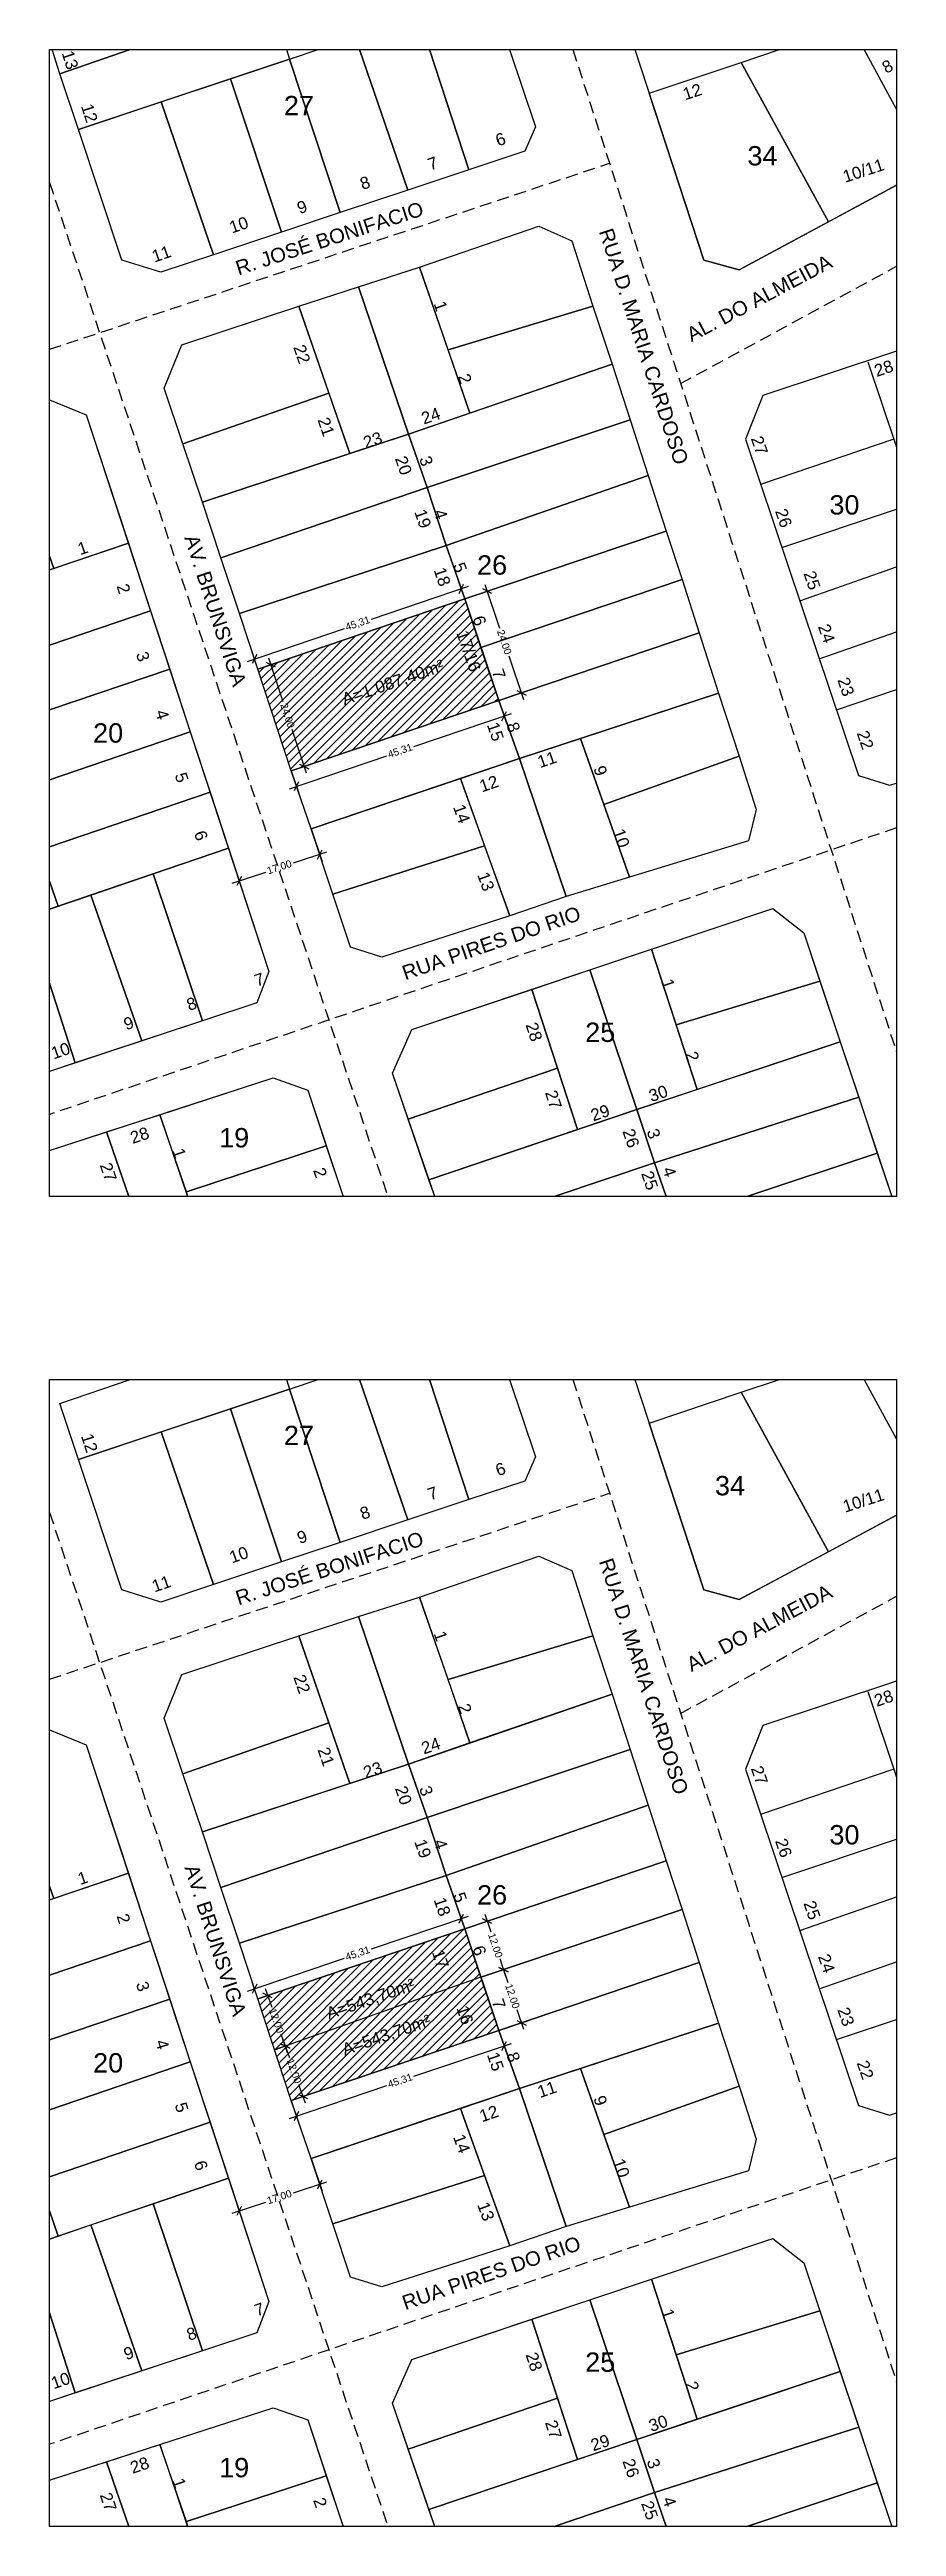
# Model space of a CAD drawing. Extents: x 71 to 190, y 136 to 195.
# Drawn here: x 70.6 to 88.1, y 141 to 192.2 of the extents above; entities that cross this region are included whole.
import ezdxf

# ---------------------------------------------------------------- set-up
doc = ezdxf.new("R2010")
doc.units = 0
doc.header["$MEASUREMENT"] = 0
doc.linetypes.add('HIDDEN', pattern=[0.375, 0.25, -0.125])
doc.layers.get('0').update_dxf_attribs({"linetype": 'CONTINUOUS'})
doc.layers.get('DEFPOINTS').update_dxf_attribs({"linetype": 'CONTINUOUS'})
for name, color, linetype in [('carimbo', 4, 'CONTINUOUS'), ('cota', 1, 'CONTINUOUS'), ('projecao', 4, 'HIDDEN'), ('texto', 7, 'CONTINUOUS')]:
    doc.layers.add(name, color=color, linetype=linetype)
doc.styles.get("Standard").update_dxf_attribs({"font": 'arial.ttf'})
doc.dimstyles.new('cotass', dxfattribs={"dimtxt": 0.15, "dimasz": 0.15, "dimexe": 0.15, "dimexo": 0, "dimgap": 0.05, "dimtad": 0, "dimzin": 4, "dimdsep": 46, "dimtxsty": 'Standard', "dimblk": 'OBLIQUE', "dimcen": 0, "dimdle": 0.15, "dimclrd": 256, "dimclrt": 4, "dimadec": 0, "dimazin": 1, "dimtfac": 1, "dimtix": 1, "dimtofl": 0, "dimtmove": 0, "dimatfit": 3, "dimldrblk": 'OPEN30', "dimfxl": 0, "dimtolj": 1, "dimtzin": 0, "dimlwd": -1, "dimarcsym": 0})

msp = doc.modelspace()

# ---------------------------------------------------------------- texts
at = {"layer": 'texto'}
for s, height, rotation, p in [('13', 0.25, 288, (70.847, 192.132)), ('8', 0.25, 28, (87.887, 191.696)), ('12', 0.25, 18, (83.734, 191.15)), ('12', 0.25, 288, (71.247, 191.032)), ('6', 0.25, 19, (79.867, 190.197)), ('7', 0.25, 19, (78.467, 189.697)), ('10/11', 0.25, 18, (87.04, 189.446)), ('8', 0.25, 19, (77.067, 189.297)), ('R. JOSÉ BONIFACIO', 0.3, 18, (74.504, 187.531)), ('9', 0.25, 19, (75.767, 188.797)), ('10', 0.25, 19, (74.367, 188.397)), ('RUA D. MARIA CARDOSO', 0.3, 288, (81.949, 188.444)), ('11', 0.25, 19, (72.767, 187.797)), ('AL. DO ALMEIDA', 0.3, 28, (83.865, 186.151)), ('1', 0.25, 289, (78.534, 186.95)), ('22', 0.25, 289, (75.634, 186.05)), ('28', 0.25, 19, (87.693, 185.433)), ('2', 0.25, 289, (79.034, 185.45)), ('24', 0.25, 19, (78.334, 184.45)), ('21', 0.25, 289, (76.134, 184.55)), ('23', 0.25, 19, (77.134, 183.95)), ('20', 0.25, 289, (77.734, 183.75)), ('3', 0.25, 289, (78.234, 183.75)), ('27', 0.25, 289, (85.088, 184.164)), ('26', 0.25, 289, (85.588, 182.664)), ('19', 0.25, 289, (78.134, 182.65)), ('4', 0.25, 289, (78.534, 182.65)), ('1', 0.25, 19, (71.234, 181.75)), ('AV. BRUNSVIGA', 0.3, 288, (73.383, 182.114)), ('18', 0.25, 289, (78.534, 181.45)), ('5', 0.25, 289, (78.934, 181.55)), ('25', 0.25, 289, (86.175, 181.377)), ('2', 0.25, 288, (71.982, 181.113)), ('17/16', 0.25, 289, (79.004, 180.146)), ('6', 0.25, 289, (79.334, 180.45)), ('24', 0.25, 289, (86.475, 180.277)), ('3', 0.25, 288, (72.382, 179.713)), ('A=1.087,40m²', 0.25, 19, (76.692, 178.651)), ('7', 0.25, 289, (79.734, 179.35)), ('23', 0.25, 289, (86.875, 179.177)), ('4', 0.25, 288, (72.782, 178.513)), ('15', 0.25, 289, (79.634, 178.25)), ('8', 0.25, 289, (80.034, 178.25)), ('22', 0.25, 289, (87.275, 178.077)), ('11', 0.25, 19, (80.734, 177.35)), ('5', 0.25, 288, (73.182, 177.213)), ('12', 0.25, 19, (79.534, 176.85)), ('9', 0.25, 289, (81.834, 177.35)), ('14', 0.25, 290, (78.934, 176.55)), ('6', 0.25, 288, (73.582, 176.013)), ('10', 0.25, 289, (82.234, 176.05)), ('13', 0.25, 290, (79.434, 175.15)), ('RUA PIRES DO RIO', 0.3, 19, (77.95, 172.968)), ('7', 0.25, 19, (74.884, 172.833)), ('1', 0.25, 288, (83.234, 172.95)), ('8', 0.25, 19, (73.484, 172.333)), ('9', 0.25, 19, (72.184, 171.933)), ('28', 0.25, 288, (80.434, 172.05)), ('10', 0.25, 19, (70.684, 171.333)), ('2', 0.25, 288, (83.734, 171.45)), ('27', 0.25, 288, (80.834, 170.65)), ('30', 0.25, 19, (83.034, 170.45)), ('28', 0.25, 19, (72.318, 169.586)), ('29', 0.25, 19, (81.834, 170.05)), ('1', 0.25, 289, (73.134, 169.45)), ('26', 0.25, 289, (82.434, 169.85)), ('3', 0.25, 289, (82.934, 169.85)), ('27', 0.25, 289, (71.634, 169.15)), ('2', 0.25, 289, (76.044, 169.045)), ('25', 0.25, 289, (82.821, 168.977)), ('4', 0.25, 289, (83.261, 169.065)), ('12', 0.25, 288, (71.247, 163.554)), ('6', 0.25, 19, (79.867, 162.719)), ('7', 0.25, 19, (78.467, 162.219)), ('10/11', 0.25, 18, (87.04, 161.968)), ('8', 0.25, 19, (77.067, 161.819)), ('10', 0.25, 19, (74.367, 160.919)), ('R. JOSÉ BONIFACIO', 0.3, 18, (74.504, 160.053)), ('9', 0.25, 19, (75.767, 161.319)), ('RUA D. MARIA CARDOSO', 0.3, 288, (81.949, 160.966)), ('11', 0.25, 19, (72.767, 160.319)), ('AL. DO ALMEIDA', 0.3, 28, (83.865, 158.673)), ('1', 0.25, 289, (78.534, 159.472)), ('22', 0.25, 289, (75.634, 158.572)), ('28', 0.25, 19, (87.693, 157.955)), ('2', 0.25, 289, (79.034, 157.972)), ('21', 0.25, 289, (76.134, 157.072)), ('24', 0.25, 19, (78.334, 156.972)), ('23', 0.25, 19, (77.134, 156.472)), ('27', 0.25, 289, (85.088, 156.686)), ('20', 0.25, 289, (77.734, 156.272)), ('3', 0.25, 289, (78.234, 156.272)), ('19', 0.25, 289, (78.134, 155.172)), ('4', 0.25, 289, (78.534, 155.172)), ('26', 0.25, 289, (85.588, 155.186)), ('AV. BRUNSVIGA', 0.3, 288, (73.383, 154.636)), ('1', 0.25, 19, (71.234, 154.272)), ('5', 0.25, 289, (78.934, 154.072)), ('2', 0.25, 288, (71.982, 153.635)), ('18', 0.25, 289, (78.534, 153.972)), ('25', 0.25, 289, (86.175, 153.899)), ('17', 0.25, 289, (78.497, 152.889)), ('6', 0.25, 289, (79.334, 152.972)), ('24', 0.25, 289, (86.475, 152.799)), ('3', 0.25, 288, (72.382, 152.235)), ('A=543,70m²', 0.25, 19, (76.371, 151.495)), ('A=543,70m²', 0.25, 19, (76.698, 150.75)), ('16', 0.25, 289, (79.004, 151.734)), ('7', 0.25, 289, (79.734, 151.872)), ('23', 0.25, 289, (86.875, 151.699)), ('4', 0.25, 288, (72.782, 151.035)), ('15', 0.25, 289, (79.634, 150.772)), ('8', 0.25, 289, (80.034, 150.772)), ('22', 0.25, 289, (87.275, 150.599)), ('11', 0.25, 19, (80.734, 149.872)), ('5', 0.25, 288, (73.182, 149.735)), ('12', 0.25, 19, (79.534, 149.372)), ('9', 0.25, 289, (81.834, 149.872)), ('14', 0.25, 290, (78.934, 149.072)), ('6', 0.25, 288, (73.582, 148.535)), ('10', 0.25, 289, (82.234, 148.572)), ('13', 0.25, 290, (79.434, 147.672)), ('RUA PIRES DO RIO', 0.3, 19, (77.95, 145.49)), ('7', 0.25, 19, (74.884, 145.355)), ('1', 0.25, 288, (83.234, 145.472)), ('8', 0.25, 19, (73.484, 144.855)), ('9', 0.25, 19, (72.184, 144.455)), ('28', 0.25, 288, (80.434, 144.572)), ('10', 0.25, 19, (70.684, 143.855)), ('2', 0.25, 288, (83.734, 143.972)), ('30', 0.25, 19, (83.034, 142.972)), ('27', 0.25, 288, (80.834, 143.172)), ('29', 0.25, 19, (81.834, 142.572)), ('28', 0.25, 19, (72.318, 142.108)), ('26', 0.25, 289, (82.434, 142.372)), ('3', 0.25, 289, (82.934, 142.372)), ('1', 0.25, 289, (73.134, 141.972)), ('27', 0.25, 289, (71.634, 141.672)), ('2', 0.25, 289, (76.044, 141.567)), ('25', 0.25, 289, (82.821, 141.499)), ('4', 0.25, 289, (83.261, 141.587))]:
    msp.add_text(s, height=height, rotation=rotation, dxfattribs=at).set_placement(p)
for s, p in [('27', (75.442, 190.842)), ('34', (85.02, 189.805)), ('30', (86.714, 182.592)), ('26', (79.434, 181.35)), ('20', (71.5, 177.879)), ('25', (81.668, 171.695)), ('19', (74.104, 169.516)), ('27', (75.442, 163.364)), ('34', (84.349, 162.327)), ('30', (86.714, 155.114)), ('26', (79.434, 153.872)), ('20', (71.5, 150.401)), ('25', (81.668, 144.217)), ('19', (74.104, 142.038))]:
    msp.add_text(s, height=0.4, dxfattribs=at).set_placement(p)

# ---------------------------------------------------------------- blocks, each defined once
blk = doc.blocks.new('_Oblique')
at = {"color": 0, "linetype": 'ByBlock', "lineweight": -2}
blk.add_line((-0.5, -0.5), (0.5, 0.5), dxfattribs=at)
blk = doc.blocks.new('*D3')
at = {"layer": 'cota', "color": 0, "lineweight": -2, "transparency": 16777216}
for p, q in [((79.178, 180.85), (79.787, 181.055)), ((79.884, 178.75), (80.494, 178.955))]:
    blk.add_line(p, q, dxfattribs=at)
at = {"layer": 'cota', "transparency": 16777216}
for p, q in [((79.597, 181.149), (79.901, 180.245)), ((80.399, 178.765), (80.095, 179.669))]:
    blk.add_line(p, q, dxfattribs=at)
at = {"layer": 'DEFPOINTS', "color": 0, "transparency": 16777216}
for p in [(79.178, 180.85), (79.645, 181.007), (79.884, 178.75)]:
    blk.add_point(p, dxfattribs=at)
at = {"layer": 'cota', "transparency": 16777216, "xscale": 0.15, "yscale": 0.15, "zscale": 0.15}
for p, rotation in [((79.645, 181.007), 108.5882823860847), ((80.352, 178.907), 288.5882823860847)]:
    blk.add_blockref('_Oblique', p, dxfattribs=dict(at, rotation=rotation))
at = {"layer": 'cota', "color": 4, "transparency": 16777216, "insert": (79.998, 179.957), "char_height": 0.15, "attachment_point": 5, "rotation": 288.5883}
blk.add_mtext('\\A1;24.00', dxfattribs=at)
blk = doc.blocks.new('_Open30')
at = {"color": 0, "linetype": 'ByBlock', "lineweight": -2}
for p, q in [((-1, 0.27), (0, 0)), ((0, 0), (-1, -0.27)), ((0, 0), (-1, 0))]:
    blk.add_line(p, q, dxfattribs=at)
blk = doc.blocks.new('*D4')
at = {"layer": 'cota', "color": 0, "lineweight": -2, "transparency": 16777216}
for p, q in [((79.178, 180.85), (79.06, 181.2)), ((74.903, 179.4), (74.785, 179.75))]:
    blk.add_line(p, q, dxfattribs=at)
at = {"layer": 'cota', "transparency": 16777216}
for p, q in [((79.25, 181.106), (77.246, 180.426)), ((74.691, 179.559), (76.694, 180.239))]:
    blk.add_line(p, q, dxfattribs=at)
at = {"layer": 'DEFPOINTS', "color": 0, "transparency": 16777216}
for p in [(79.108, 181.058), (79.178, 180.85), (74.903, 179.4)]:
    blk.add_point(p, dxfattribs=at)
at = {"layer": 'cota', "transparency": 16777216, "xscale": 0.15, "yscale": 0.15, "zscale": 0.15}
for p, rotation in [((79.108, 181.058), 18.73597466963692), ((74.833, 179.608), 198.7359746696369)]:
    blk.add_blockref('_Oblique', p, dxfattribs=dict(at, rotation=rotation))
at = {"layer": 'cota', "color": 4, "transparency": 16777216, "insert": (76.97, 180.333), "char_height": 0.15, "attachment_point": 5, "rotation": 18.736}
blk.add_mtext('\\A1;45,31', dxfattribs=at)
blk = doc.blocks.new('*D5')
at = {"layer": 'cota', "color": 0, "lineweight": -2, "transparency": 16777216}
for p, q in [((79.884, 178.75), (80.042, 178.284)), ((75.591, 177.3), (75.748, 176.834))]:
    blk.add_line(p, q, dxfattribs=at)
at = {"layer": 'cota', "transparency": 16777216}
for p, q in [((80.136, 178.474), (78.123, 177.795)), ((75.558, 176.928), (77.57, 177.608))]:
    blk.add_line(p, q, dxfattribs=at)
at = {"layer": 'DEFPOINTS', "color": 0, "transparency": 16777216}
for p in [(79.884, 178.75), (75.591, 177.3), (75.7, 176.976)]:
    blk.add_point(p, dxfattribs=at)
at = {"layer": 'cota', "transparency": 16777216, "xscale": 0.15, "yscale": 0.15, "zscale": 0.15}
for p, rotation in [((79.994, 178.426), 18.65983298043305), ((75.7, 176.976), 198.659832980433)]:
    blk.add_blockref('_Oblique', p, dxfattribs=dict(at, rotation=rotation))
at = {"layer": 'cota', "color": 4, "transparency": 16777216, "insert": (77.847, 177.701), "char_height": 0.15, "attachment_point": 5, "rotation": 18.6598}
blk.add_mtext('\\A1;45,31', dxfattribs=at)
blk = doc.blocks.new('*D6')
at = {"layer": 'cota', "color": 0, "lineweight": -2, "transparency": 16777216}
for p, q in [((74.903, 179.4), (75.316, 179.535)), ((75.591, 177.3), (76.004, 177.435))]:
    blk.add_line(p, q, dxfattribs=at)
at = {"layer": 'cota', "transparency": 16777216}
for p, q in [((75.127, 179.631), (75.423, 178.728)), ((75.908, 177.246), (75.612, 178.15))]:
    blk.add_line(p, q, dxfattribs=at)
at = {"layer": 'DEFPOINTS', "color": 0, "transparency": 16777216}
for p in [(74.903, 179.4), (75.591, 177.3), (75.861, 177.389)]:
    blk.add_point(p, dxfattribs=at)
at = {"layer": 'cota', "transparency": 16777216, "xscale": 0.15, "yscale": 0.15, "zscale": 0.15}
for p, rotation in [((75.174, 179.489), 108.1274610038362), ((75.861, 177.389), 288.1274610038362)]:
    blk.add_blockref('_Oblique', p, dxfattribs=dict(at, rotation=rotation))
at = {"layer": 'cota', "color": 4, "transparency": 16777216, "insert": (75.518, 178.439), "char_height": 0.15, "attachment_point": 5, "rotation": 288.1275}
blk.add_mtext('\\A1;24.00', dxfattribs=at)
blk = doc.blocks.new('*D7')
at = {"layer": 'cota', "color": 0, "lineweight": -2, "transparency": 16777216}
for p, q in [((76.009, 176.1), (76.231, 175.426)), ((74.345, 175.554), (74.567, 174.879))]:
    blk.add_line(p, q, dxfattribs=at)
at = {"layer": 'cota', "transparency": 16777216}
for p, q in [((76.326, 175.615), (75.633, 175.387)), ((74.377, 174.975), (75.071, 175.203))]:
    blk.add_line(p, q, dxfattribs=at)
at = {"layer": 'DEFPOINTS', "color": 0, "transparency": 16777216}
for p in [(76.009, 176.1), (74.345, 175.554), (74.52, 175.022)]:
    blk.add_point(p, dxfattribs=at)
at = {"layer": 'cota', "transparency": 16777216, "xscale": 0.15, "yscale": 0.15, "zscale": 0.15}
for p, rotation in [((76.184, 175.568), 18.17298431495213), ((74.52, 175.022), 198.1729843149521)]:
    blk.add_blockref('_Oblique', p, dxfattribs=dict(at, rotation=rotation))
at = {"layer": 'cota', "color": 4, "transparency": 16777216, "insert": (75.352, 175.295), "char_height": 0.15, "attachment_point": 5, "rotation": 18.173}
blk.add_mtext('\\A1;17,00', dxfattribs=at)
blk = doc.blocks.new('*D18')
at = {"layer": 'cota', "transparency": 16777216}
for p, q in [((79.25, 153.628), (77.246, 152.948)), ((74.691, 152.081), (76.694, 152.761))]:
    blk.add_line(p, q, dxfattribs=at)
at = {"layer": 'cota', "color": 0, "lineweight": -2, "transparency": 16777216}
for p, q in [((79.178, 153.372), (79.06, 153.721)), ((74.903, 151.922), (74.785, 152.271))]:
    blk.add_line(p, q, dxfattribs=at)
at = {"layer": 'DEFPOINTS', "color": 0, "transparency": 16777216}
for p in [(79.108, 153.579), (79.178, 153.372), (74.903, 151.922)]:
    blk.add_point(p, dxfattribs=at)
at = {"layer": 'cota', "transparency": 16777216, "xscale": 0.15, "yscale": 0.15, "zscale": 0.15}
for p, rotation in [((79.108, 153.579), 18.73597466963692), ((74.833, 152.129), 198.7359746696369)]:
    blk.add_blockref('_Oblique', p, dxfattribs=dict(at, rotation=rotation))
at = {"layer": 'cota', "color": 4, "transparency": 16777216, "insert": (76.97, 152.854), "char_height": 0.15, "attachment_point": 5, "rotation": 18.736}
blk.add_mtext('\\A1;45,31', dxfattribs=at)
blk = doc.blocks.new('*D19')
at = {"layer": 'cota', "transparency": 16777216}
for p, q in [((80.136, 150.996), (78.123, 150.317)), ((75.558, 149.45), (77.57, 150.13))]:
    blk.add_line(p, q, dxfattribs=at)
at = {"layer": 'cota', "color": 0, "lineweight": -2, "transparency": 16777216}
for p, q in [((79.884, 151.272), (80.042, 150.806)), ((75.591, 149.822), (75.748, 149.356))]:
    blk.add_line(p, q, dxfattribs=at)
at = {"layer": 'DEFPOINTS', "color": 0, "transparency": 16777216}
for p in [(79.884, 151.272), (75.591, 149.822), (75.7, 149.498)]:
    blk.add_point(p, dxfattribs=at)
at = {"layer": 'cota', "transparency": 16777216, "xscale": 0.15, "yscale": 0.15, "zscale": 0.15}
for p, rotation in [((79.994, 150.948), 18.65983298043305), ((75.7, 149.498), 198.659832980433)]:
    blk.add_blockref('_Oblique', p, dxfattribs=dict(at, rotation=rotation))
at = {"layer": 'cota', "color": 4, "transparency": 16777216, "insert": (77.847, 150.223), "char_height": 0.15, "attachment_point": 5, "rotation": 18.6598}
blk.add_mtext('\\A1;45,31', dxfattribs=at)
blk = doc.blocks.new('*D20')
at = {"layer": 'cota', "color": 0, "lineweight": -2, "transparency": 16777216}
for p, q in [((76.009, 148.622), (76.231, 147.947)), ((74.345, 148.076), (74.567, 147.401))]:
    blk.add_line(p, q, dxfattribs=at)
at = {"layer": 'cota', "transparency": 16777216}
for p, q in [((76.326, 148.137), (75.633, 147.909)), ((74.377, 147.497), (75.071, 147.725))]:
    blk.add_line(p, q, dxfattribs=at)
at = {"layer": 'DEFPOINTS', "color": 0, "transparency": 16777216}
for p in [(76.009, 148.622), (74.345, 148.076), (74.52, 147.544)]:
    blk.add_point(p, dxfattribs=at)
at = {"layer": 'cota', "transparency": 16777216, "xscale": 0.15, "yscale": 0.15, "zscale": 0.15}
for p, rotation in [((76.184, 148.09), 18.17298431495101), ((74.52, 147.544), 198.172984314951)]:
    blk.add_blockref('_Oblique', p, dxfattribs=dict(at, rotation=rotation))
at = {"layer": 'cota', "color": 4, "transparency": 16777216, "insert": (75.352, 147.817), "char_height": 0.15, "attachment_point": 5, "rotation": 18.173}
blk.add_mtext('\\A1;17,00', dxfattribs=at)
blk = doc.blocks.new('*D21')
at = {"layer": 'cota', "color": 0, "lineweight": -2, "transparency": 16777216}
for p, q in [((79.178, 153.372), (79.786, 153.577)), ((79.516, 152.37), (80.124, 152.575))]:
    blk.add_line(p, q, dxfattribs=at)
at = {"layer": 'cota', "transparency": 16777216}
for p, q in [((79.596, 153.671), (79.719, 153.308)), ((80.03, 152.385), (79.908, 152.748))]:
    blk.add_line(p, q, dxfattribs=at)
at = {"layer": 'DEFPOINTS', "color": 0, "transparency": 16777216}
for p in [(79.178, 153.372), (79.982, 152.527), (79.516, 152.37)]:
    blk.add_point(p, dxfattribs=at)
at = {"layer": 'cota', "transparency": 16777216, "xscale": 0.15, "yscale": 0.15, "zscale": 0.15}
for p, rotation in [((79.644, 153.529), 108.6417058641202), ((79.982, 152.527), 288.6417058641202)]:
    blk.add_blockref('_Oblique', p, dxfattribs=dict(at, rotation=rotation))
at = {"layer": 'cota', "color": 4, "transparency": 16777216, "insert": (79.813, 153.028), "char_height": 0.15, "attachment_point": 5, "rotation": 288.6417}
blk.add_mtext('\\A1;12.00', dxfattribs=at)
blk = doc.blocks.new('*D22')
at = {"layer": 'cota', "color": 0, "lineweight": -2, "transparency": 16777216}
for p, q in [((79.515, 152.37), (80.123, 152.575)), ((79.885, 151.272), (80.494, 151.477))]:
    blk.add_line(p, q, dxfattribs=at)
at = {"layer": 'cota', "transparency": 16777216}
for p, q in [((79.933, 152.669), (80.072, 152.258)), ((80.399, 151.287), (80.261, 151.698))]:
    blk.add_line(p, q, dxfattribs=at)
at = {"layer": 'DEFPOINTS', "color": 0, "transparency": 16777216}
for p in [(79.515, 152.37), (79.885, 151.272), (80.351, 151.429)]:
    blk.add_point(p, dxfattribs=at)
at = {"layer": 'cota', "transparency": 16777216, "xscale": 0.15, "yscale": 0.15, "zscale": 0.15}
for p, rotation in [((79.981, 152.527), 108.6462731330021), ((80.351, 151.429), 288.6462731330021)]:
    blk.add_blockref('_Oblique', p, dxfattribs=dict(at, rotation=rotation))
at = {"layer": 'cota', "color": 4, "transparency": 16777216, "insert": (80.166, 151.978), "char_height": 0.15, "attachment_point": 5, "rotation": 288.6463}
blk.add_mtext('\\A1;12.00', dxfattribs=at)
blk = doc.blocks.new('*D23')
at = {"layer": 'cota', "color": 0, "lineweight": -2, "transparency": 16777216}
for p, q in [((74.903, 151.922), (75.246, 152.042)), ((75.269, 150.88), (75.612, 151))]:
    blk.add_line(p, q, dxfattribs=at)
at = {"layer": 'cota', "transparency": 16777216}
for p, q in [((75.055, 152.134), (75.19, 151.751)), ((75.52, 150.809), (75.385, 151.192))]:
    blk.add_line(p, q, dxfattribs=at)
at = {"layer": 'DEFPOINTS', "color": 0, "transparency": 16777216}
for p in [(74.903, 151.922), (75.269, 150.88), (75.47, 150.95)]:
    blk.add_point(p, dxfattribs=at)
at = {"layer": 'cota', "transparency": 16777216, "xscale": 0.15, "yscale": 0.15, "zscale": 0.15}
for p, rotation in [((75.105, 151.993), 109.3359723854252), ((75.47, 150.95), 289.3359723854252)]:
    blk.add_blockref('_Oblique', p, dxfattribs=dict(at, rotation=rotation))
at = {"layer": 'cota', "color": 4, "transparency": 16777216, "insert": (75.288, 151.471), "char_height": 0.15, "attachment_point": 5, "rotation": 289.336}
blk.add_mtext('\\A1;12.00', dxfattribs=at)
blk = doc.blocks.new('*D24')
at = {"layer": 'cota', "color": 0, "lineweight": -2, "transparency": 16777216}
for p, q in [((75.269, 150.88), (75.612, 151)), ((75.591, 149.822), (75.978, 149.958))]:
    blk.add_line(p, q, dxfattribs=at)
at = {"layer": 'cota', "transparency": 16777216}
for p, q in [((75.421, 151.092), (75.555, 150.708)), ((75.886, 149.766), (75.751, 150.15))]:
    blk.add_line(p, q, dxfattribs=at)
at = {"layer": 'DEFPOINTS', "color": 0, "transparency": 16777216}
for p in [(75.269, 150.88), (75.591, 149.822), (75.836, 149.908)]:
    blk.add_point(p, dxfattribs=at)
at = {"layer": 'cota', "transparency": 16777216, "xscale": 0.15, "yscale": 0.15, "zscale": 0.15}
for p, rotation in [((75.47, 150.95), 109.3359723854233), ((75.836, 149.908), 289.3359723854234)]:
    blk.add_blockref('_Oblique', p, dxfattribs=dict(at, rotation=rotation))
at = {"layer": 'cota', "color": 4, "transparency": 16777216, "insert": (75.653, 150.429), "char_height": 0.15, "attachment_point": 5, "rotation": 289.336}
blk.add_mtext('\\A1;12.00', dxfattribs=at)

# ---------------------------------------------------------------- dimensions: what is measured, and where the dimension line sits
at = {"layer": 'cota'}
for p1, p2, distance, text, picture, middle in [((74.903, 179.4), (79.178, 180.85), 0.219, '45,31', '*D4', (76.97, 180.333)), ((79.884, 178.75), (79.178, 180.85), -0.493, '24.00', '*D3', (79.998, 179.957)), ((74.903, 179.4), (75.591, 177.3), 0.285, '24.00', '*D6', (75.518, 178.439)), ((79.884, 178.75), (75.591, 177.3), 0.342, '45,31', '*D5', (77.847, 177.701)), ((76.009, 176.1), (74.345, 175.554), 0.56, '17,00', '*D7', (75.352, 175.295)), ((74.903, 151.922), (79.178, 153.372), 0.219, '45,31', '*D18', (76.97, 152.854)), ((79.178, 153.372), (79.516, 152.37), 0.492, '12.00', '*D21', (79.813, 153.028)), ((79.515, 152.37), (79.885, 151.272), 0.492, '12.00', '*D22', (80.166, 151.978)), ((74.903, 151.922), (75.269, 150.88), 0.214, '12.00', '*D23', (75.288, 151.471)), ((79.884, 151.272), (75.591, 149.822), 0.342, '45,31', '*D19', (77.847, 150.223)), ((76.009, 148.622), (74.345, 148.076), 0.56, '17,00', '*D20', (75.352, 147.817))]:
    dim = msp.add_aligned_dim(p1=p1, p2=p2, distance=distance, text=text, dimstyle='cotass', dxfattribs=at)
    dim.commit()
    dim.dimension.update_dxf_attribs({"geometry": picture, "text_midpoint": middle})
dim = msp.add_linear_dim(base=(75.836, 149.908), p1=(75.269, 150.88), p2=(75.591, 149.822), angle=109.336, text='12.00', dimstyle='cotass', dxfattribs=at)
dim.commit()
dim.dimension.update_dxf_attribs({"geometry": '*D24', "text_midpoint": (75.653, 150.429)})

# ---------------------------------------------------------------- hatches: boundary and pattern name
at = {"layer": 'carimbo'}
h = msp.add_hatch(dxfattribs=at)
h.set_pattern_fill('ANSI31', color=253, style=0)
h.set_pattern_definition([(45, (5, 133.8), (-0.08838835, 0.08838835), [])])
h.paths.add_polyline_path([(75.591, 177.3), (74.903, 179.4), (79.178, 180.85), (79.884, 178.75)])
h = msp.add_hatch(dxfattribs=at)
h.set_pattern_fill('ANSI31', color=253, style=0)
h.set_pattern_definition([(45, (-282.97459, 275.41638), (-0.088388348, 0.088388348), [])])
h.paths.add_polyline_path([(79.884, 151.272), (79.515, 152.37), (75.247, 150.872), (75.591, 149.822)])
h.paths.add_polyline_path([(79.515, 152.37), (79.178, 153.372), (74.903, 151.922), (75.247, 150.872)])
h.paths.add_polyline_path([(75.667, 150.734), (75.855, 150.2), (75.639, 150.124), (75.452, 150.659)], flags=24)
h.paths.add_polyline_path([(76.667, 150.608), (78.617, 151.28), (78.471, 151.706), (76.52, 151.034)], flags=24)
h.paths.add_polyline_path([(78.919, 151.772), (79.087, 151.284), (79.449, 151.408), (79.281, 151.896)], flags=24)
h.paths.add_polyline_path([(75.301, 151.777), (75.489, 151.242), (75.274, 151.166), (75.086, 151.701)], flags=24)
h.paths.add_polyline_path([(78.417, 152.928), (78.584, 152.442), (78.94, 152.565), (78.773, 153.051)], flags=24)
h.paths.add_polyline_path([(76.34, 151.352), (78.291, 152.024), (78.144, 152.45), (76.194, 151.778)], flags=24)

# ---------------------------------------------------------------- linework, layer by layer
for p, q in [((87.509, 185.75), (88.1, 183.986)), ((88.045, 184.149), (85.293, 183.213)), ((85.732, 181.909), (88.1, 182.702)), ((86.101, 180.812), (88.1, 181.51)), ((86.505, 179.609), (88.1, 180.168)), ((86.858, 178.56), (88.1, 178.975)), ((87.509, 158.272), (88.1, 156.507)), ((88.045, 156.671), (85.293, 155.735)), ((85.732, 154.431), (88.1, 155.224)), ((86.101, 153.334), (88.1, 154.032)), ((86.505, 152.131), (88.1, 152.69)), ((86.858, 151.082), (88.1, 151.497))]:
    msp.add_line(p, q, dxfattribs=at)
at = {"layer": 'carimbo', "color": 6}
msp.add_line((79.515, 152.37), (75.247, 150.872), dxfattribs=at)
at = {"layer": 'carimbo'}
for points in [[(70.6, 192.2), (88.1, 192.2), (88.1, 168.5), (70.6, 168.5)], [(74.337, 191.593), (75.559, 192), (76.605, 188.831), (75.394, 188.428), (74.337, 191.593), (74.337, 191.593), (74.337, 191.593)], [(82.991, 191.298), (84.891, 191.935), (86.695, 188.641), (84.853, 187.65), (84.122, 187.85), (82.991, 191.298), (82.991, 191.298), (82.991, 191.298)], [(72.91, 191.117), (74.337, 191.593), (75.394, 188.428), (73.987, 187.96), (72.91, 191.117), (72.91, 191.117), (72.91, 191.117)], [(71.201, 190.547), (72.91, 191.117), (73.987, 187.96), (72.903, 187.6), (72.097, 187.85), (71.201, 190.547), (71.201, 190.547), (71.201, 190.547)], [(78.835, 185.998), (78.247, 187.7), (80.709, 188.55), (81.391, 188.25), (81.828, 186.9), (78.835, 185.998), (78.835, 185.998), (78.835, 185.998)], [(79.288, 184.688), (78.016, 184.25), (76.984, 187.3), (78.247, 187.7), (79.288, 184.688), (79.288, 184.688), (79.288, 184.688)], [(75.753, 186.9), (76.372, 185.102), (73.353, 184.05), (72.972, 185.2), (73.334, 186.1), (75.753, 186.9), (75.753, 186.9), (75.753, 186.9)], [(78.016, 184.25), (76.803, 183.851), (75.753, 186.9), (76.984, 187.3), (78.016, 184.25), (78.016, 184.25), (78.016, 184.25)], [(79.288, 184.688), (78.835, 185.998), (81.828, 186.9), (82.228, 185.7), (79.288, 184.688), (79.288, 184.688), (79.288, 184.688)], [(78.403, 183.15), (78.016, 184.25), (82.228, 185.7), (82.597, 184.55), (78.403, 183.15), (78.403, 183.15), (78.403, 183.15)], [(76.372, 185.102), (76.803, 183.851), (73.759, 182.85), (73.353, 184.05), (76.372, 185.102), (76.372, 185.102), (76.372, 185.102)], [(78.016, 184.25), (78.403, 183.15), (74.141, 181.7), (73.759, 182.85), (78.016, 184.25), (78.016, 184.25), (78.016, 184.25)], [(78.797, 181.95), (78.403, 183.15), (82.597, 184.55), (82.972, 183.4), (78.797, 181.95), (78.797, 181.95), (78.797, 181.95)], [(79.178, 180.85), (78.797, 181.95), (82.972, 183.4), (83.341, 182.25), (79.178, 180.85), (79.178, 180.85), (79.178, 180.85)], [(78.403, 183.15), (78.797, 181.95), (74.528, 180.55), (74.141, 181.7), (78.403, 183.15), (78.403, 183.15), (78.403, 183.15)], [(79.515, 179.848), (79.178, 180.85), (83.341, 182.25), (83.672, 181.25), (79.515, 179.848), (79.515, 179.848), (79.515, 179.848)], [(78.797, 181.95), (79.178, 180.85), (74.903, 179.4), (74.528, 180.55), (78.797, 181.95), (78.797, 181.95), (78.797, 181.95)], [(79.884, 178.75), (79.515, 179.848), (83.672, 181.25), (84.022, 180.15), (79.884, 178.75), (79.884, 178.75), (79.884, 178.75)], [(80.309, 177.55), (79.884, 178.75), (84.022, 180.15), (84.422, 178.9), (80.309, 177.55), (80.309, 177.55), (80.309, 177.55)], [(79.884, 178.75), (80.309, 177.55), (76.009, 176.1), (75.591, 177.3), (79.884, 178.75), (79.884, 178.75), (79.884, 178.75)], [(82.055, 176.601), (81.573, 177.965), (84.422, 178.9), (84.853, 177.6), (82.055, 176.601), (82.055, 176.601), (82.055, 176.601)], [(80.309, 177.55), (81.573, 177.965), (82.584, 175.1), (81.278, 174.7), (80.309, 177.55), (80.309, 177.55), (80.309, 177.55)], [(82.584, 175.1), (82.055, 176.601), (84.853, 177.6), (85.203, 176.5), (85.041, 175.85), (82.584, 175.1), (82.584, 175.1), (82.584, 175.1)], [(79.09, 177.139), (79.589, 175.749), (76.453, 174.75), (76.009, 176.1), (79.09, 177.139), (79.09, 177.139), (79.09, 177.139)], [(79.09, 177.139), (80.309, 177.55), (81.278, 174.7), (80.109, 174.3), (79.09, 177.139), (79.09, 177.139), (79.09, 177.139)], [(72.741, 175.167), (74.298, 175.698), (75.134, 173.15), (74.884, 172.5), (73.762, 172.129), (72.741, 175.167), (72.741, 175.167), (72.741, 175.167)], [(79.589, 175.749), (80.109, 174.3), (77.466, 173.45), (76.822, 173.65), (76.453, 174.75), (79.589, 175.749), (79.589, 175.749), (79.589, 175.749)], [(71.456, 174.729), (72.741, 175.167), (73.762, 172.129), (72.51, 171.716), (71.456, 174.729), (71.456, 174.729), (71.456, 174.729)], [(83.546, 172.048), (83.037, 173.609), (85.547, 174.45), (86.184, 173.95), (86.517, 172.953), (83.546, 172.048), (83.546, 172.048), (83.546, 172.048)], [(83.979, 170.715), (82.734, 170.3), (81.765, 173.183), (83.037, 173.609), (83.979, 170.715), (83.979, 170.715), (83.979, 170.715)], [(82.734, 170.3), (81.51, 169.887), (80.566, 172.781), (81.765, 173.183), (82.734, 170.3), (82.734, 170.3), (82.734, 170.3)], [(80.566, 172.781), (81.097, 171.152), (78.009, 170.1), (77.684, 171.05), (78.084, 171.95), (80.566, 172.781), (80.566, 172.781), (80.566, 172.781)], [(83.979, 170.715), (83.546, 172.048), (86.517, 172.953), (86.936, 171.7), (83.979, 170.715), (83.979, 170.715), (83.979, 170.715)], [(83.103, 169.2), (82.734, 170.3), (86.936, 171.7), (87.32, 170.551), (83.103, 169.2), (83.103, 169.2), (83.103, 169.2)], [(73.428, 168.6), (72.881, 170.192), (75.222, 170.95), (75.934, 170.7), (76.318, 169.549), (73.428, 168.6), (73.428, 168.6), (73.428, 168.6)], [(81.097, 171.152), (81.51, 169.887), (78.438, 168.849), (78.009, 170.1), (81.097, 171.152), (81.097, 171.152), (81.097, 171.152)], [(70.6, 164.722), (88.1, 164.722), (88.1, 141.022), (70.6, 141.022)], [(74.337, 164.114), (75.559, 164.522), (76.605, 161.353), (75.394, 160.95), (74.337, 164.114), (74.337, 164.114), (74.337, 164.114)], [(82.991, 163.82), (84.891, 164.457), (86.695, 161.163), (84.853, 160.172), (84.122, 160.372), (82.991, 163.82), (82.991, 163.82), (82.991, 163.82)], [(72.91, 163.639), (74.337, 164.114), (75.394, 160.95), (73.987, 160.482), (72.91, 163.639), (72.91, 163.639), (72.91, 163.639)], [(71.201, 163.069), (72.91, 163.639), (73.987, 160.482), (72.903, 160.122), (72.097, 160.372), (71.201, 163.069), (71.201, 163.069), (71.201, 163.069)], [(78.835, 158.52), (78.247, 160.222), (80.709, 161.072), (81.391, 160.772), (81.828, 159.422), (78.835, 158.52), (78.835, 158.52), (78.835, 158.52)], [(79.288, 157.21), (78.016, 156.772), (76.984, 159.822), (78.247, 160.222), (79.288, 157.21), (79.288, 157.21), (79.288, 157.21)], [(78.016, 156.772), (76.803, 156.373), (75.753, 159.422), (76.984, 159.822), (78.016, 156.772), (78.016, 156.772), (78.016, 156.772)], [(75.753, 159.422), (76.372, 157.624), (73.353, 156.572), (72.972, 157.722), (73.334, 158.622), (75.753, 159.422), (75.753, 159.422), (75.753, 159.422)], [(79.288, 157.21), (78.835, 158.52), (81.828, 159.422), (82.228, 158.222), (79.288, 157.21), (79.288, 157.21), (79.288, 157.21)], [(78.403, 155.672), (78.016, 156.772), (82.228, 158.222), (82.597, 157.072), (78.403, 155.672), (78.403, 155.672), (78.403, 155.672)], [(76.372, 157.624), (76.803, 156.373), (73.759, 155.372), (73.353, 156.572), (76.372, 157.624), (76.372, 157.624), (76.372, 157.624)], [(78.016, 156.772), (78.403, 155.672), (74.141, 154.222), (73.759, 155.372), (78.016, 156.772), (78.016, 156.772), (78.016, 156.772)], [(78.797, 154.472), (78.403, 155.672), (82.597, 157.072), (82.972, 155.922), (78.797, 154.472), (78.797, 154.472), (78.797, 154.472)], [(78.403, 155.672), (78.797, 154.472), (74.528, 153.072), (74.141, 154.222), (78.403, 155.672), (78.403, 155.672), (78.403, 155.672)], [(79.178, 153.372), (78.797, 154.472), (82.972, 155.922), (83.341, 154.772), (79.178, 153.372), (79.178, 153.372), (79.178, 153.372)], [(79.515, 152.37), (79.178, 153.372), (83.341, 154.772), (83.672, 153.772), (79.515, 152.37), (79.515, 152.37), (79.515, 152.37)], [(78.797, 154.472), (79.178, 153.372), (74.903, 151.922), (74.528, 153.072), (78.797, 154.472), (78.797, 154.472), (78.797, 154.472)], [(79.884, 151.272), (79.515, 152.37), (83.672, 153.772), (84.022, 152.672), (79.884, 151.272), (79.884, 151.272), (79.884, 151.272)], [(80.309, 150.072), (79.884, 151.272), (84.022, 152.672), (84.422, 151.422), (80.309, 150.072), (80.309, 150.072), (80.309, 150.072)], [(79.884, 151.272), (80.309, 150.072), (76.009, 148.622), (75.591, 149.822), (79.884, 151.272), (79.884, 151.272), (79.884, 151.272)], [(82.055, 149.122), (81.573, 150.487), (84.422, 151.422), (84.853, 150.122), (82.055, 149.122), (82.055, 149.122), (82.055, 149.122)], [(80.309, 150.072), (81.573, 150.487), (82.584, 147.622), (81.278, 147.222), (80.309, 150.072), (80.309, 150.072), (80.309, 150.072)], [(79.09, 149.661), (80.309, 150.072), (81.278, 147.222), (80.109, 146.822), (79.09, 149.661), (79.09, 149.661), (79.09, 149.661)], [(82.584, 147.622), (82.055, 149.122), (84.853, 150.122), (85.203, 149.022), (85.041, 148.372), (82.584, 147.622), (82.584, 147.622), (82.584, 147.622)], [(79.09, 149.661), (79.589, 148.271), (76.453, 147.272), (76.009, 148.622), (79.09, 149.661), (79.09, 149.661), (79.09, 149.661)], [(72.741, 147.689), (74.298, 148.22), (75.134, 145.672), (74.884, 145.022), (73.762, 144.651), (72.741, 147.689), (72.741, 147.689), (72.741, 147.689)], [(79.589, 148.271), (80.109, 146.822), (77.466, 145.972), (76.822, 146.172), (76.453, 147.272), (79.589, 148.271), (79.589, 148.271), (79.589, 148.271)], [(71.456, 147.251), (72.741, 147.689), (73.762, 144.651), (72.51, 144.237), (71.456, 147.251), (71.456, 147.251), (71.456, 147.251)], [(83.546, 144.569), (83.037, 146.131), (85.547, 146.972), (86.184, 146.472), (86.517, 145.475), (83.546, 144.569), (83.546, 144.569), (83.546, 144.569)], [(83.979, 143.237), (82.734, 142.822), (81.765, 145.705), (83.037, 146.131), (83.979, 143.237), (83.979, 143.237), (83.979, 143.237)], [(82.734, 142.822), (81.51, 142.408), (80.566, 145.303), (81.765, 145.705), (82.734, 142.822), (82.734, 142.822), (82.734, 142.822)], [(83.979, 143.237), (83.546, 144.569), (86.517, 145.475), (86.936, 144.222), (83.979, 143.237), (83.979, 143.237), (83.979, 143.237)], [(80.566, 145.303), (81.097, 143.674), (78.009, 142.622), (77.684, 143.572), (78.084, 144.472), (80.566, 145.303), (80.566, 145.303), (80.566, 145.303)], [(83.103, 141.722), (82.734, 142.822), (86.936, 144.222), (87.32, 143.073), (83.103, 141.722), (83.103, 141.722), (83.103, 141.722)], [(73.428, 141.122), (72.881, 142.714), (75.222, 143.472), (75.934, 143.222), (76.318, 142.071), (73.428, 141.122), (73.428, 141.122), (73.428, 141.122)], [(81.097, 143.674), (81.51, 142.408), (78.438, 141.371), (78.009, 142.622), (81.097, 143.674), (81.097, 143.674), (81.097, 143.674)]]:
    msp.add_lwpolyline(points, close=True, dxfattribs=at)
for points in [[(72.264, 192.2), (70.816, 191.7), (70.652, 192.2)], [(75.493, 192.2), (75.559, 192), (71.201, 190.547), (70.816, 191.7), (72.264, 192.2)], [(77.008, 192.2), (78.004, 189.296), (76.605, 188.831), (75.559, 192), (76.151, 192.2)], [(78.452, 192.2), (79.267, 189.716), (78.004, 189.296), (77.008, 192.2)], [(80.105, 192.2), (80.641, 190.6), (80.422, 190.1), (79.267, 189.716), (78.452, 192.2)], [(82.696, 192.2), (84.122, 187.85), (84.853, 187.65), (88.1, 189.397)], [(88.1, 189.397), (86.695, 188.641), (84.891, 191.935), (85.681, 192.2)], [(88.1, 190.971), (87.43, 192.2)], [(88.1, 185.967), (85.341, 185.05), (84.978, 184.15), (87.316, 177.2), (87.959, 177), (88.1, 177.045)], [(70.6, 184.964), (71.359, 184.65), (72.23, 181.998), (70.686, 181.477), (70.6, 181.729)], [(70.6, 184.964), (71.359, 184.65), (75.134, 173.15), (74.884, 172.5), (70.6, 171.084)], [(70.6, 181.448), (72.23, 181.998), (72.688, 180.601), (70.6, 179.894)], [(70.6, 181.729), (70.686, 181.477), (70.6, 181.448)], [(70.6, 179.894), (72.688, 180.601), (73.084, 179.398), (70.6, 178.555)], [(70.6, 178.555), (73.084, 179.398), (73.509, 178.1), (70.6, 177.111)], [(70.6, 177.111), (73.509, 178.1), (73.919, 176.853), (70.6, 175.723)], [(70.6, 175.723), (73.919, 176.853), (74.298, 175.698), (70.779, 174.498), (70.6, 175.02)], [(70.6, 175.02), (70.779, 174.498), (70.601, 174.436)], [(70.6, 174.436), (71.456, 174.729), (72.51, 171.716), (71.131, 171.26), (70.6, 172.911)], [(78.558, 168.5), (77.684, 171.05), (78.084, 171.95), (85.547, 174.45), (86.184, 173.95), (88.005, 168.5)], [(70.6, 172.911), (71.131, 171.26), (70.6, 171.084)], [(70.6, 169.454), (75.222, 170.95), (75.934, 170.7), (76.668, 168.5)], [(83.344, 168.5), (83.103, 169.2), (87.32, 170.551), (87.704, 169.4), (85.011, 168.5)], [(72.237, 168.5), (71.777, 169.835), (72.881, 170.192), (73.45, 168.5)], [(78.558, 168.5), (78.438, 168.849), (82.734, 170.3), (83.103, 169.2), (81.03, 168.5)], [(70.6, 169.454), (71.777, 169.835), (72.236, 168.5)], [(73.461, 168.5), (73.428, 168.6), (76.318, 169.549), (76.668, 168.5)], [(85.011, 168.5), (87.704, 169.4), (88.005, 168.5)], [(81.03, 168.5), (83.103, 169.2), (83.344, 168.5)], [(75.493, 164.722), (75.559, 164.522), (71.201, 163.069), (70.816, 164.222), (72.264, 164.722)], [(77.008, 164.722), (78.004, 161.818), (76.605, 161.353), (75.559, 164.522), (76.151, 164.722)], [(78.452, 164.722), (79.267, 162.238), (78.004, 161.818), (77.008, 164.722)], [(80.105, 164.722), (80.641, 163.122), (80.422, 162.622), (79.267, 162.238), (78.452, 164.722)], [(82.696, 164.722), (84.122, 160.372), (84.853, 160.172), (88.1, 161.919)], [(88.1, 161.919), (86.695, 161.163), (84.891, 164.457), (85.681, 164.722)], [(88.1, 163.493), (87.43, 164.722)], [(88.1, 158.489), (85.341, 157.572), (84.978, 156.672), (87.316, 149.722), (87.959, 149.522), (88.1, 149.566)], [(70.6, 157.485), (71.359, 157.172), (72.23, 154.52), (70.686, 153.998), (70.6, 154.251)], [(70.6, 157.485), (71.359, 157.172), (75.134, 145.672), (74.884, 145.022), (70.6, 143.606)], [(70.6, 153.969), (72.23, 154.52), (72.688, 153.123), (70.6, 152.416)], [(70.6, 154.251), (70.686, 153.998), (70.6, 153.969)], [(70.6, 152.416), (72.688, 153.123), (73.084, 151.92), (70.6, 151.077)], [(70.6, 151.077), (73.084, 151.92), (73.509, 150.622), (70.6, 149.633)], [(70.6, 149.633), (73.509, 150.622), (73.919, 149.375), (70.6, 148.245)], [(70.6, 148.245), (73.919, 149.375), (74.298, 148.22), (70.779, 147.02), (70.6, 147.542)], [(70.6, 147.542), (70.779, 147.02), (70.601, 146.958)], [(70.6, 146.958), (71.456, 147.251), (72.51, 144.237), (71.131, 143.782), (70.6, 145.433)], [(78.558, 141.022), (77.684, 143.572), (78.084, 144.472), (85.547, 146.972), (86.184, 146.472), (88.005, 141.022)], [(70.6, 145.433), (71.131, 143.782), (70.6, 143.606)], [(70.6, 141.975), (75.222, 143.472), (75.934, 143.222), (76.668, 141.022)], [(78.558, 141.022), (78.438, 141.371), (82.734, 142.822), (83.103, 141.722), (81.03, 141.022)], [(83.344, 141.022), (83.103, 141.722), (87.32, 143.073), (87.704, 141.922), (85.011, 141.022)], [(70.6, 141.975), (71.777, 142.356), (72.236, 141.022)], [(72.237, 141.022), (71.777, 142.356), (72.881, 142.714), (73.45, 141.022)], [(73.461, 141.022), (73.428, 141.122), (76.318, 142.071), (76.668, 141.022)], [(85.011, 141.022), (87.704, 141.922), (88.005, 141.022)], [(81.03, 141.022), (83.103, 141.722), (83.344, 141.022)]]:
    msp.add_lwpolyline(points, dxfattribs=at)
at = {"layer": 'carimbo', "color": 6}
for points in [[(75.591, 177.3), (74.903, 179.4), (79.178, 180.85), (79.884, 178.75), (75.591, 177.3)], [(75.591, 149.822), (74.903, 151.922), (79.178, 153.372), (79.884, 151.272), (75.591, 149.822)]]:
    msp.add_lwpolyline(points, dxfattribs=at)
at = {"layer": 'projecao'}
for points in [[(81.413, 192.2), (88.1, 171.485)], [(70.6, 186.006), (82.172, 189.85)], [(70.6, 189.45), (77.59, 168.5)], [(83.641, 185.3), (88.1, 187.721)], [(88.1, 176.118), (70.6, 170.197)], [(81.413, 164.722), (88.1, 144.007)], [(70.6, 158.528), (82.172, 162.372)], [(70.6, 161.972), (77.59, 141.022)], [(83.641, 157.822), (88.1, 160.243)], [(88.1, 148.639), (70.6, 142.719)]]:
    msp.add_lwpolyline(points, dxfattribs=at)

msp.set_redraw_order([(e.dxf.handle, doc.entitydb.next_handle()) for e in msp.query("TEXT MTEXT ATTDEF DIMENSION ARC_DIMENSION")])  # texts and dimensions are drawn at this point

doc.saveas('drawing.dxf')
